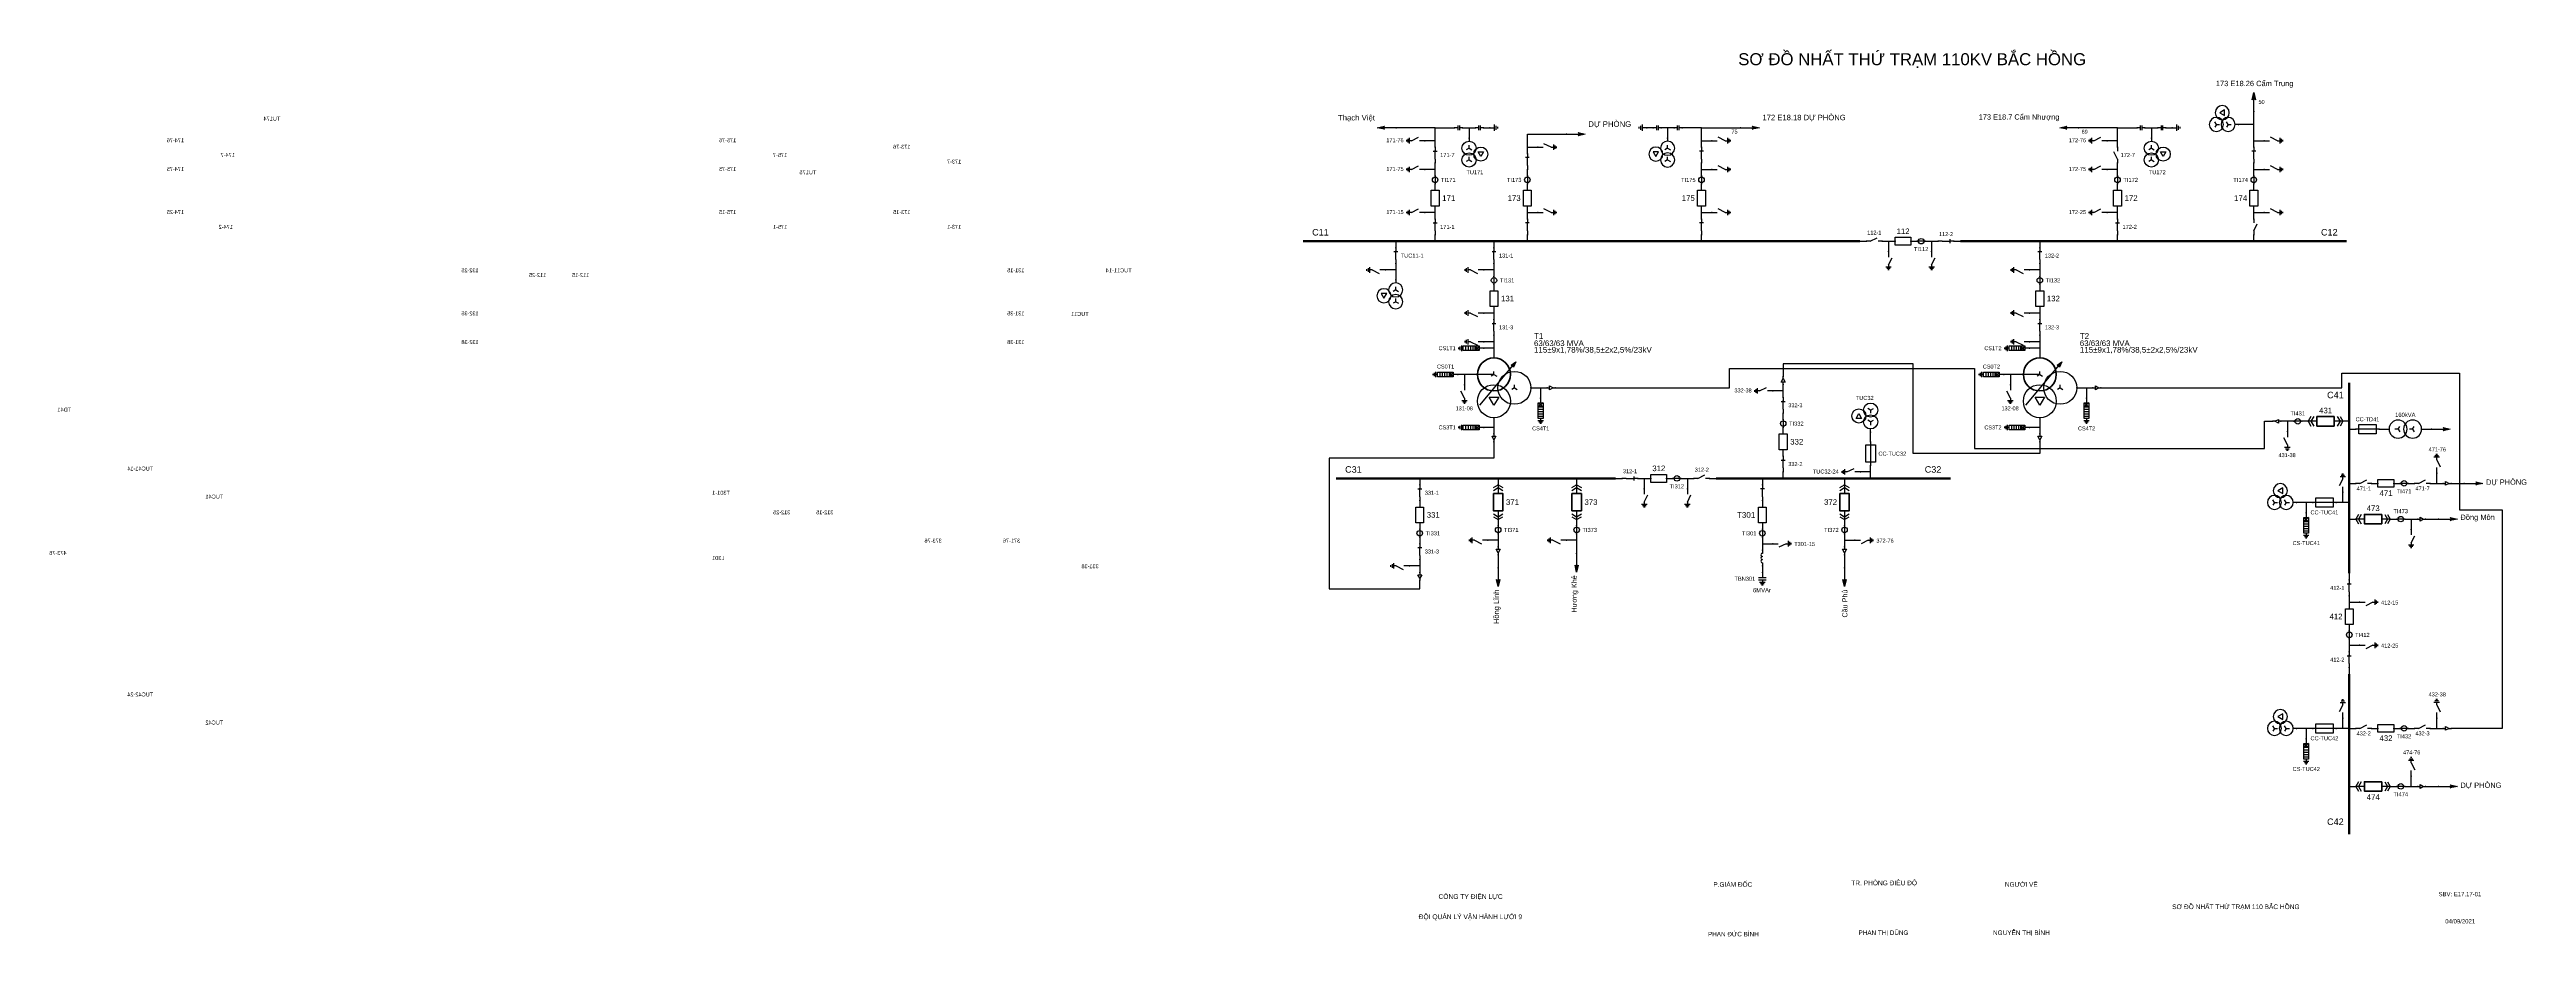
# Model space of a CAD drawing. Header units: millimetres. Extents: x -377 to 411, y 8 to 290.
import ezdxf

# ---------------------------------------------------------------- set-up
doc = ezdxf.new("R2010")
doc.units = ezdxf.units.MM
for name, color, linetype, lineweight in [('BUSBAR_110KV', 1, 'Continuous', 50), ('BUSBAR_22KV', 5, 'Continuous', 50), ('BUSBAR_35KV', 30, 'Continuous', 50), ('GROUND', 3, 'Continuous', 25), ('HV_110KV', 1, 'Continuous', 25), ('MV_22KV', 5, 'Continuous', 25), ('MV_35KV', 30, 'Continuous', 25), ('SLD_OTHER', 7, 'Continuous', 25)]:
    doc.layers.add(name, color=color, linetype=linetype, lineweight=lineweight)
doc.layers.add('SYM_PORTS', color=8, linetype='Continuous', plot=False)
doc.layers.add('TEXT', color=7, linetype='Continuous')
doc.styles.add('SLD_TEXT', font='arial.ttf')

# ---------------------------------------------------------------- blocks, each defined once
blk = doc.blocks.new('SYM_DISCONNECTOR_CLOSED')
at = {"lineweight": 25}
for points in [[(-0.625, 1.25), (0.625, 1.25)], [(0, 2.5), (0, 1.25)], [(0, -1.25), (0, 1.5)], [(0, -1.25), (0, -2.5)]]:
    blk.add_lwpolyline(points, dxfattribs=at)
at = {"layer": 'SYM_PORTS'}
for p in [(0, 2.5), (0, -2.5)]:
    blk.add_point(p, dxfattribs=at)
blk.add_attdef('DEVICE_CODE', (1.625, -0.5), '', height=2)
blk = doc.blocks.new('SYM_EARTHING_SWITCH_OPEN')
at = {"lineweight": 25}
for points in [[(0, -1.25), (-1.125, 1)], [(0, 3), (0, 1.25)], [(-0.875, -2), (0.875, -2)], [(-0.5625, -2.4375), (0.5625, -2.4375)], [(-0.25, -2.875), (0.25, -2.875)], [(0, -1.25), (0, -2)]]:
    blk.add_lwpolyline(points, dxfattribs=at)
at = {"layer": 'SYM_PORTS'}
blk.add_point((0, 3), dxfattribs=at)
blk.add_attdef('DEVICE_CODE', (1.875, 0), '', height=2)
blk = doc.blocks.new('SYM_CIRCUIT_BREAKER')
at = {"lineweight": 25}
blk.add_lwpolyline([(-1.25, 2.5), (1.25, 2.5), (1.25, -2.5), (-1.25, -2.5)], close=True, dxfattribs=at)
at = {"layer": 'SYM_PORTS'}
for p in [(0, 2.5), (0, -2.5)]:
    blk.add_point(p, dxfattribs=at)
blk.add_attdef('DEVICE_CODE', (2.25, -0.5), '', height=2)
at = {"flags": 1}
blk.add_attdef('RATING', (2.25, -3.5), '', height=2, dxfattribs=at)
blk = doc.blocks.new('SYM_CURRENT_TRANSFORMER')
at = {"lineweight": 25}
blk.add_lwpolyline([(0, 1.25), (0, -1.25)], dxfattribs=at)
blk.add_circle((0, 0), 0.875, dxfattribs=at)
at = {"layer": 'SYM_PORTS'}
for p in [(0, 1.25), (0, -1.25)]:
    blk.add_point(p, dxfattribs=at)
blk.add_attdef('DEVICE_CODE', (1.875, -1.75), '', height=2)
at = {"flags": 1}
blk.add_attdef('RATIO', (1.875, -4.75), '', height=2, dxfattribs=at)
blk = doc.blocks.new('SYM_COUPLING_CAPACITOR')
at = {"lineweight": 25}
for points in [[(-0.75, 0.25), (0.75, 0.25)], [(0, 1.25), (0, 0.25)], [(-0.75, -0.25), (0.75, -0.25)], [(0, -0.25), (0, -1.25)]]:
    blk.add_lwpolyline(points, dxfattribs=at)
at = {"layer": 'SYM_PORTS'}
for p in [(0, 1.25), (0, -1.25)]:
    blk.add_point(p, dxfattribs=at)
blk.add_attdef('DEVICE_CODE', (1.75, -1.75), '', height=2)
blk = doc.blocks.new('SYM_VOLTAGE_TRANSFORMER')
at = {"lineweight": 25}
for points in [[(0, 1.375), (-0.8625, 0.875)], [(0, 4.625), (0, 3.625)], [(0, 1.375), (0, 2.375)], [(0, 1.375), (0.8625, 0.875)], [(0, -2.375), (-0.8625, -2.875)], [(0, -2.375), (0, -1.375)], [(0, -2.375), (0.8625, -2.875)]]:
    blk.add_lwpolyline(points, dxfattribs=at)
blk.add_lwpolyline([(2.875, 0.25), (4.625, 0.25), (3.75, -1.25)], close=True, dxfattribs=at)
for centre in [(0, 1.375), (3.75, -0.5), (0, -2.375)]:
    blk.add_circle(centre, 2.25, dxfattribs=at)
at = {"layer": 'SYM_PORTS'}
blk.add_point((0, 4.625), dxfattribs=at)
blk.add_attdef('DEVICE_CODE', (7, 1.625), '', height=2)
at = {"flags": 1}
blk.add_attdef('RATIO', (7, -1.375), '', height=2, dxfattribs=at)
blk = doc.blocks.new('SYM_GROUND_SYMBOL')
at = {"lineweight": 25}
for points in [[(0, 1.25), (0, -0.25)], [(-1, -0.25), (1, -0.25)], [(-0.625, -0.75), (0.625, -0.75)], [(-0.25, -1.25), (0.25, -1.25)]]:
    blk.add_lwpolyline(points, dxfattribs=at)
at = {"layer": 'SYM_PORTS'}
blk.add_point((0, 1.25), dxfattribs=at)
blk = doc.blocks.new('SYM_LINE_FEEDER_ARROW')
blk.add_hatch(color=7).paths.add_polyline_path([(0, -3), (-0.5, -0.75), (0, -1.25), (0.5, -0.75)])
at = {"lineweight": 25}
blk.add_lwpolyline([(0, 3), (0, -1.25)], dxfattribs=at)
blk.add_lwpolyline([(0, -3), (-0.5, -0.75), (0, -1.25), (0.5, -0.75)], close=True, dxfattribs=at)
at = {"layer": 'SYM_PORTS'}
blk.add_point((0, 3), dxfattribs=at)
blk.add_attdef('LINE_NAME', (1.5, 0), '', height=2)
blk = doc.blocks.new('SYM_SURGE_ARRESTER')
at = {"lineweight": 25}
for points in [[(-0.75, 2.5), (0.75, 2.5), (0.75, 1.25), (-0.75, 1.25)], [(-0.75, 1.25), (0.75, 1.25), (0.75, -2.5), (-0.75, -2.5)]]:
    blk.add_lwpolyline(points, close=True, dxfattribs=at)
for points in [[(-0.75, 2.5), (0.75, 1.25)], [(0.75, 2.5), (-0.75, 1.25)], [(-0.75, 0.5), (0.75, 0.5)], [(0, 4), (0, 2.5)], [(-0.875, -3.125), (0.875, -3.125)], [(-0.75, -0.25), (0.75, -0.25)], [(-0.75, -1), (0.75, -1)], [(-0.75, -1.75), (0.75, -1.75)], [(-0.5625, -3.5625), (0.5625, -3.5625)], [(-0.25, -4), (0.25, -4)], [(0, -2.5), (0, -3.125)]]:
    blk.add_lwpolyline(points, dxfattribs=at)
at = {"layer": 'SYM_PORTS'}
blk.add_point((0, 4), dxfattribs=at)
blk.add_attdef('DEVICE_CODE', (1.875, 1), '', height=2)
blk = doc.blocks.new('SYM_TRANSFORMER_3W')
blk.add_hatch(color=7).paths.add_polyline_path([(3.75, 8.25), (3.0125, 6.575), (2.2375, 7.225)])
at = {"lineweight": 25}
for points in [[(3.75, 8.25), (3.0125, 6.575), (2.2375, 7.225)], [(-4.75, -3), (-1.75, -3), (-3.25, -5.5)]]:
    blk.add_lwpolyline(points, close=True, dxfattribs=at)
for points in [[(-3.25, 4.25), (-8.5, 4.25)], [(-7.75, -5.5), (3.0125, 7.35)], [(-3.25, 4.25), (-4.1125, 3.75)], [(-3.25, 4.25), (-3.25, 5.25)], [(-3.25, 4.25), (-2.3875, 3.75)], [(3.25, 0), (2.3875, -0.5)], [(3.25, 0), (3.25, 1)], [(3.25, 0), (4.1125, -0.5)]]:
    blk.add_lwpolyline(points, dxfattribs=at)
at = {"lineweight": 50}
blk.add_circle((-3.25, 4.25), 5.25, dxfattribs=at)
at = {"lineweight": 25}
for centre in [(-3.25, -4.25), (3.25, 0)]:
    blk.add_circle(centre, 5.25, dxfattribs=at)
at = {"layer": 'SYM_PORTS'}
for p in [(-3.25, 9.5), (-8.5, 4.25), (8.5, 0), (-3.25, -9.5)]:
    blk.add_point(p, dxfattribs=at)
blk.add_attdef('DEVICE_CODE', (9.5, 6.5), '', height=2)
at = {"flags": 1}
for tag, p in [('VOLTAGE_RATIO', (9.5, 0.5)), ('POWER', (9.5, 3.5))]:
    blk.add_attdef(tag, p, '', height=2, dxfattribs=at)
blk = doc.blocks.new('SYM_CABLE_TERMINATION')
at = {"lineweight": 25}
blk.add_lwpolyline([(-0.625, 0.5), (0.625, 0.5), (0, -0.625)], close=True, dxfattribs=at)
for points in [[(0, 1.25), (0, 0.5)], [(0, -0.625), (0, -1.25)]]:
    blk.add_lwpolyline(points, dxfattribs=at)
at = {"layer": 'SYM_PORTS'}
for p in [(0, 1.25), (0, -1.25)]:
    blk.add_point(p, dxfattribs=at)
blk = doc.blocks.new('SYM_DISCONNECTOR_OPEN')
at = {"lineweight": 25}
for points in [[(0, -1.25), (-1.125, 1)], [(0, 2.5), (0, 1.25)], [(0, -1.25), (0, -2.5)]]:
    blk.add_lwpolyline(points, dxfattribs=at)
at = {"layer": 'SYM_PORTS'}
for p in [(0, 2.5), (0, -2.5)]:
    blk.add_point(p, dxfattribs=at)
blk.add_attdef('DEVICE_CODE', (1, -0.5), '', height=2)
blk = doc.blocks.new('SYM_FUSE_DISCONNECTOR')
at = {"lineweight": 25}
blk.add_lwpolyline([(-1.5, 2.75), (1.5, 2.75), (1.5, -2.75), (-1.5, -2.75)], close=True, dxfattribs=at)
blk.add_lwpolyline([(0, 3.75), (0, -3.75)], dxfattribs=at)
at = {"layer": 'SYM_PORTS'}
for p in [(0, 3.75), (0, -3.75)]:
    blk.add_point(p, dxfattribs=at)
blk.add_attdef('DEVICE_CODE', (2.5, 0.75), '', height=2)
at = {"flags": 1}
blk.add_attdef('RATING', (2.5, -2.25), '', height=2, dxfattribs=at)
blk = doc.blocks.new('SYM_TRANSFORMER_2W')
at = {"lineweight": 25}
for points in [[(0, 2.3125), (-0.8625, 1.8125)], [(0, 2.3125), (0, 3.3125)], [(0, 2.3125), (0.8625, 1.8125)], [(0, -2.3125), (-0.8625, -2.8125)], [(0, -2.3125), (0, -1.3125)], [(0, -2.3125), (0.8625, -2.8125)]]:
    blk.add_lwpolyline(points, dxfattribs=at)
for centre in [(0, 2.3125), (0, -2.3125)]:
    blk.add_circle(centre, 2.875, dxfattribs=at)
at = {"layer": 'SYM_PORTS'}
for p in [(0, 5.1875), (0, -5.1875)]:
    blk.add_point(p, dxfattribs=at)
blk.add_attdef('DEVICE_CODE', (3.875, 2.1875), '', height=2)
at = {"flags": 1}
for tag, p in [('POWER', (3.875, -0.8125)), ('VOLTAGE_RATIO', (3.875, -3.8125))]:
    blk.add_attdef(tag, p, '', height=2, dxfattribs=at)
blk = doc.blocks.new('SYM_DRAWOUT_BREAKER')
at = {"lineweight": 25}
for points in [[(-1.5, 4.625), (0, 5.5), (1.5, 4.625)], [(-1.5, 3.75), (0, 4.625), (1.5, 3.75)], [(0, 5.5), (0, 2.75)], [(-1.5, -3.75), (0, -4.625), (1.5, -3.75)], [(-1.5, -4.625), (0, -5.5), (1.5, -4.625)], [(0, -2.75), (0, -5.5)]]:
    blk.add_lwpolyline(points, dxfattribs=at)
at = {"lineweight": 35}
blk.add_lwpolyline([(-1.5, 2.75), (1.5, 2.75), (1.5, -2.75), (-1.5, -2.75)], close=True, dxfattribs=at)
at = {"layer": 'SYM_PORTS'}
for p in [(0, 5.5), (0, -5.5)]:
    blk.add_point(p, dxfattribs=at)
blk.add_attdef('DEVICE_CODE', (2.5, 2.5), '', height=2)
at = {"flags": 1}
blk.add_attdef('RATING', (2.5, -0.5), '', height=2, dxfattribs=at)
blk = doc.blocks.new('SYM_SHUNT_REACTOR')
at = {"lineweight": 25}
for points in [[(0, 2.5), (0, 1.5)], [(0, 1.5), (0.25, 1.4325), (0.4325, 1.25), (0.5, 1), (0.4325, 0.75), (0.25, 0.5675), (0, 0.5), (0.25, 0.4325), (0.4325, 0.25), (0.5, 0), (0.4325, -0.25), (0.25, -0.4325), (0, -0.5), (0.25, -0.5675), (0.4325, -0.75), (0.5, -1), (0.4325, -1.25), (0.25, -1.4325), (0, -1.5)], [(0, -1.5), (0, -2.5)]]:
    blk.add_lwpolyline(points, dxfattribs=at)
at = {"layer": 'SYM_PORTS'}
for p in [(0, 2.5), (0, -2.5)]:
    blk.add_point(p, dxfattribs=at)
blk.add_attdef('DEVICE_CODE', (1.5, -0.5), '', height=2)
at = {"flags": 1}
blk.add_attdef('RATING', (1.5, -3.5), '', height=2, dxfattribs=at)
blk = doc.blocks.new('SYM_SHUNT_CAPACITOR')
at = {"lineweight": 25}
for points in [[(-1.25, 0.375), (1.25, 0.375)], [(0, 2), (0, 0.375)], [(-1.25, -0.375), (1.25, -0.375)], [(-0.875, -1.125), (0.875, -1.125)], [(-0.5625, -1.5625), (0.5625, -1.5625)], [(-0.25, -2), (0.25, -2)], [(0, -0.375), (0, -1.125)]]:
    blk.add_lwpolyline(points, dxfattribs=at)
at = {"layer": 'SYM_PORTS'}
blk.add_point((0, 2), dxfattribs=at)
blk.add_attdef('DEVICE_CODE', (2.25, -1), '', height=2)
at = {"flags": 1}
blk.add_attdef('RATING', (2.25, -4), '', height=2, dxfattribs=at)

msp = doc.modelspace()

# ---------------------------------------------------------------- linework, layer by layer
at = {"layer": 'BUSBAR_110KV', "const_width": 0.776}
for points in [[(21.69, 228.96), (199.01, 228.96)], [(231, 228.96), (354.07, 228.96)]]:
    msp.add_lwpolyline(points, dxfattribs=at)
at = {"layer": 'BUSBAR_22KV', "const_width": 0.776}
for points in [[(354.85, 183.97), (354.85, 123.2)], [(354.85, 91.21), (354.85, 40.15)]]:
    msp.add_lwpolyline(points, dxfattribs=at)
at = {"layer": 'BUSBAR_35KV', "const_width": 0.776}
for points in [[(32.19, 153.46), (121.24, 153.46)], [(153.23, 153.46), (227.9, 153.46)]]:
    msp.add_lwpolyline(points, dxfattribs=at)
at = {"layer": 'GROUND'}
for points in [[(79.14, 265.09), (81.21, 265.09)], [(133.25, 265.09), (131.18, 265.09)], [(296.41, 265.09), (298.48, 265.09)]]:
    msp.add_lwpolyline(points, dxfattribs=at)
at = {"layer": 'HV_110KV'}
for points in [[(324.45, 266.12), (324.45, 270.26)], [(63.78, 265.09), (51.36, 265.09)], [(63.78, 260.95), (60.51, 260.95)], [(63.78, 260.95), (63.78, 265.09)], [(63.78, 265.09), (70, 265.09)], [(63.78, 258.88), (63.78, 260.95)], [(72.5, 265.09), (74.57, 265.09)], [(74.57, 265.09), (74.57, 261.81)], [(74.57, 265.09), (76.64, 265.09)], [(93.15, 258.88), (93.15, 263.02), (105.57, 263.02)], [(137.82, 265.09), (135.75, 265.09)], [(139.89, 265.09), (137.82, 265.09)], [(137.82, 265.09), (137.82, 261.81)], [(148.6, 265.09), (142.39, 265.09)], [(148.6, 260.95), (148.6, 265.09)], [(148.6, 265.09), (161.03, 265.09)], [(148.6, 258.88), (148.6, 260.95)], [(148.6, 260.95), (151.88, 260.95)], [(281.06, 265.09), (268.64, 265.09)], [(281.06, 260.95), (277.78, 260.95)], [(281.06, 260.95), (281.06, 265.09)], [(281.06, 265.09), (287.27, 265.09)], [(281.06, 258.88), (281.06, 260.95)], [(289.77, 265.09), (291.84, 265.09)], [(291.84, 265.09), (291.84, 261.81)], [(291.84, 265.09), (293.91, 265.09)], [(324.45, 266.12), (319.54, 266.12)], [(324.45, 260.95), (324.45, 266.12)], [(324.45, 258.88), (324.45, 260.95)], [(324.45, 260.95), (327.73, 260.95)], [(63.78, 251.81), (63.78, 253.88)], [(93.15, 256.81), (93.15, 258.88)], [(93.15, 258.88), (96.43, 258.88)], [(148.6, 251.81), (148.6, 253.88)], [(281.06, 251.81), (281.06, 253.88)], [(324.45, 251.81), (324.45, 253.88)], [(63.78, 251.81), (60.51, 251.81)], [(63.78, 249.74), (63.78, 251.81)], [(63.78, 245.17), (63.78, 247.24)], [(93.15, 249.74), (93.15, 251.81)], [(93.15, 245.17), (93.15, 247.24)], [(148.6, 249.74), (148.6, 251.81)], [(148.6, 251.81), (151.88, 251.81)], [(148.6, 245.17), (148.6, 247.24)], [(281.06, 251.81), (277.78, 251.81)], [(281.06, 249.74), (281.06, 251.81)], [(281.06, 245.17), (281.06, 247.24)], [(324.45, 249.74), (324.45, 251.81)], [(324.45, 251.81), (327.73, 251.81)], [(324.45, 245.17), (324.45, 247.24)], [(63.78, 238.1), (60.51, 238.1)], [(63.78, 238.1), (63.78, 240.17)], [(63.78, 236.03), (63.78, 238.1)], [(93.15, 238.1), (93.15, 240.17)], [(93.15, 236.03), (93.15, 238.1)], [(93.15, 238.1), (96.43, 238.1)], [(148.6, 238.1), (148.6, 240.17)], [(148.6, 236.03), (148.6, 238.1)], [(148.6, 238.1), (151.88, 238.1)], [(281.06, 238.1), (277.78, 238.1)], [(281.06, 238.1), (281.06, 240.17)], [(281.06, 236.03), (281.06, 238.1)], [(324.45, 238.1), (324.45, 240.17)], [(324.45, 236.03), (324.45, 238.1)], [(324.45, 238.1), (327.73, 238.1)], [(51.23, 228.96), (51.23, 226.89)], [(63.78, 228.96), (63.78, 231.03)], [(82.52, 228.96), (82.52, 226.89)], [(93.15, 228.96), (93.15, 231.03)], [(148.6, 228.96), (148.6, 231.03)], [(199.01, 228.96), (201.08, 228.96)], [(206.08, 228.96), (208.15, 228.96)], [(208.15, 228.96), (208.15, 225.68)], [(208.15, 228.96), (210.22, 228.96)], [(215.22, 228.96), (217.29, 228.96)], [(219.79, 228.96), (221.86, 228.96)], [(221.86, 228.96), (221.86, 225.68)], [(221.86, 228.96), (223.93, 228.96)], [(228.93, 228.96), (231, 228.96)], [(256.32, 228.96), (256.32, 226.89)], [(281.06, 228.96), (281.06, 231.03)], [(324.45, 228.96), (324.45, 231.03)], [(51.23, 221.89), (51.23, 219.82)], [(82.52, 221.89), (82.52, 219.82)], [(256.32, 221.89), (256.32, 219.82)], [(51.23, 219.82), (47.95, 219.82)], [(51.23, 219.82), (51.23, 216.71)], [(82.52, 219.82), (79.25, 219.82)], [(82.52, 219.82), (82.52, 217.75)], [(82.52, 215.25), (82.52, 213.18)], [(256.32, 219.82), (253.04, 219.82)], [(256.32, 219.82), (256.32, 217.75)], [(256.32, 215.25), (256.32, 213.18)], [(82.52, 206.11), (79.25, 206.11)], [(82.52, 208.18), (82.52, 206.11)], [(82.52, 206.11), (82.52, 204.04)], [(256.32, 206.11), (253.04, 206.11)], [(256.32, 208.18), (256.32, 206.11)], [(256.32, 206.11), (256.32, 204.04)], [(82.52, 199.04), (82.52, 196.96)], [(256.32, 199.04), (256.32, 196.96)], [(82.52, 196.96), (79.25, 196.96)], [(82.52, 194.89), (79.25, 194.89)], [(82.52, 196.96), (82.52, 194.89)], [(82.52, 194.89), (82.52, 191.79)], [(256.32, 196.96), (253.04, 196.96)], [(256.32, 194.89), (253.04, 194.89)], [(256.32, 196.96), (256.32, 194.89)], [(256.32, 194.89), (256.32, 191.79)], [(73.13, 186.54), (71.06, 186.54)], [(77.27, 186.54), (73.13, 186.54)], [(73.13, 186.54), (73.13, 183.26)], [(246.93, 186.54), (244.86, 186.54)], [(251.07, 186.54), (246.93, 186.54)], [(246.93, 186.54), (246.93, 183.26)]]:
    msp.add_lwpolyline(points, dxfattribs=at)
at = {"layer": 'MV_22KV'}
for points in [[(94.27, 182.29), (97.38, 182.29)], [(97.38, 182.29), (97.38, 179.01)], [(97.38, 182.29), (99.45, 182.29)], [(101.95, 182.29), (104.65, 182.29), (157.5, 182.29), (157.5, 188.44), (235.5, 188.44), (235.5, 162.94), (327.86, 162.94), (327.86, 171.63), (330.56, 171.63)], [(268.07, 182.29), (271.18, 182.29)], [(271.18, 182.29), (271.18, 179.01)], [(271.18, 182.29), (273.25, 182.29)], [(275.75, 182.29), (278.45, 182.29), (352.5, 182.29), (352.5, 186.94), (390, 186.94), (390, 143.44), (403.5, 143.44), (403.5, 73.9), (389.97, 73.9), (387.27, 73.9)], [(335.13, 171.63), (333.06, 171.63)], [(337.2, 171.63), (335.13, 171.63)], [(335.13, 171.63), (335.13, 168.36)], [(341.78, 171.63), (339.7, 171.63)], [(354.85, 171.63), (352.78, 171.63)], [(354.85, 169.14), (356.92, 169.14)], [(364.42, 169.14), (367.52, 169.14)], [(354.85, 151.89), (356.92, 151.89)], [(361.92, 151.89), (363.99, 151.89)], [(368.99, 151.89), (371.06, 151.89)], [(373.56, 151.89), (375.63, 151.89)], [(380.63, 151.89), (382.7, 151.89)], [(382.7, 151.89), (382.7, 155.17)], [(382.7, 151.89), (384.77, 151.89)], [(387.27, 151.89), (391.41, 151.89)], [(341.13, 145.8), (338.03, 145.8)], [(343.2, 145.8), (341.13, 145.8)], [(341.13, 145.8), (341.13, 142.52)], [(352.78, 145.8), (350.7, 145.8)], [(352.78, 145.8), (352.78, 149.08)], [(354.85, 145.8), (352.78, 145.8)], [(354.85, 140.51), (356.92, 140.51)], [(367.92, 140.51), (369.99, 140.51)], [(372.49, 140.51), (374.56, 140.51)], [(374.56, 140.51), (374.56, 137.23)], [(374.56, 140.51), (376.63, 140.51)], [(379.13, 140.51), (383.27, 140.51)], [(354.85, 123.2), (354.85, 121.13)], [(354.85, 116.13), (354.85, 114.06)], [(354.85, 114.06), (358.12, 114.06)], [(354.85, 114.06), (354.85, 111.99)], [(354.85, 106.99), (354.85, 104.92)], [(354.85, 102.42), (354.85, 100.35)], [(354.85, 100.35), (358.12, 100.35)], [(354.85, 100.35), (354.85, 98.28)], [(354.85, 93.28), (354.85, 91.21)], [(341.13, 73.89), (338.03, 73.89)], [(343.2, 73.89), (341.13, 73.89)], [(341.13, 73.89), (341.13, 70.61)], [(352.78, 73.89), (350.7, 73.89)], [(352.78, 73.89), (352.78, 77.17)], [(354.85, 73.89), (352.78, 73.89)], [(354.85, 73.9), (356.92, 73.9)], [(361.92, 73.9), (363.99, 73.9)], [(368.99, 73.9), (371.06, 73.9)], [(373.56, 73.9), (375.63, 73.9)], [(380.63, 73.9), (382.7, 73.9)], [(382.7, 73.9), (382.7, 77.18)], [(382.7, 73.9), (384.77, 73.9)], [(354.85, 55.42), (356.92, 55.42)], [(367.92, 55.42), (369.99, 55.42)], [(372.49, 55.42), (374.56, 55.42)], [(374.56, 55.42), (374.56, 58.7)], [(374.56, 55.42), (376.63, 55.42)], [(379.13, 55.42), (383.27, 55.42)]]:
    msp.add_lwpolyline(points, dxfattribs=at)
at = {"layer": 'MV_35KV'}
for points in [[(256.32, 165.11), (256.32, 162.41), (256.32, 161.44), (216, 161.44), (216, 189.94), (174.62, 189.94), (174.62, 188.58), (174.62, 185.88)], [(174.62, 181.31), (174.62, 183.38)], [(174.62, 181.31), (171.34, 181.31)], [(174.62, 179.24), (174.62, 181.31)], [(174.62, 172.17), (174.62, 174.24)], [(82.52, 169.68), (79.25, 169.68)], [(82.52, 172.79), (82.52, 169.68)], [(82.52, 169.68), (82.52, 167.61)], [(174.62, 167.6), (174.62, 169.67)], [(202.45, 165.1), (202.45, 168.2)], [(256.32, 169.68), (253.04, 169.68)], [(256.32, 172.79), (256.32, 169.68)], [(256.32, 169.68), (256.32, 167.61)], [(82.52, 165.11), (82.52, 162.41), (82.52, 159.94), (30, 159.94), (30, 118.34), (58.88, 118.34), (58.88, 121.04)], [(174.62, 160.53), (174.62, 162.6)], [(58.88, 153.46), (58.88, 151.39)], [(83.85, 153.46), (83.85, 151.39)], [(108.84, 153.46), (108.84, 151.39)], [(121.24, 153.46), (123.31, 153.46)], [(128.31, 153.46), (130.38, 153.46)], [(130.38, 153.46), (130.38, 150.18)], [(130.38, 153.46), (132.45, 153.46)], [(137.45, 153.46), (139.52, 153.46)], [(142.02, 153.46), (144.09, 153.46)], [(144.09, 153.46), (144.09, 150.18)], [(144.09, 153.46), (146.16, 153.46)], [(151.16, 153.46), (153.23, 153.46)], [(167.98, 153.46), (167.98, 151.39)], [(174.62, 153.46), (174.62, 155.53)], [(194.14, 153.46), (194.14, 151.39)], [(202.45, 155.53), (199.17, 155.53)], [(202.45, 155.53), (202.45, 157.6)], [(202.45, 153.46), (202.45, 155.53)], [(58.88, 146.39), (58.88, 144.32)], [(167.98, 146.39), (167.98, 144.32)], [(58.88, 139.32), (58.88, 137.25)], [(58.88, 134.75), (58.88, 132.68)], [(83.85, 140.39), (83.85, 138.32)], [(83.85, 135.82), (83.85, 133.75)], [(108.84, 140.39), (108.84, 138.32)], [(108.84, 135.82), (108.84, 133.75)], [(167.98, 139.32), (167.98, 137.25)], [(167.98, 134.75), (167.98, 132.68)], [(194.14, 140.39), (194.14, 138.32)], [(194.14, 135.82), (194.14, 133.75)], [(58.88, 127.68), (58.88, 125.61)], [(83.85, 133.75), (80.57, 133.75)], [(83.85, 133.75), (83.85, 131.68)], [(83.85, 129.18), (83.85, 125.04)], [(108.84, 133.75), (105.56, 133.75)], [(108.84, 133.75), (108.84, 129.61)], [(167.98, 132.68), (171.26, 132.68)], [(167.98, 132.68), (167.98, 130.61)], [(194.14, 133.75), (197.42, 133.75)], [(194.14, 133.75), (194.14, 131.68)], [(194.14, 129.18), (194.14, 125.04)], [(58.88, 125.61), (55.6, 125.61)], [(58.88, 125.61), (58.88, 123.54)], [(167.98, 125.61), (167.98, 123.54)]]:
    msp.add_lwpolyline(points, dxfattribs=at)
at = {"layer": 'SLD_OTHER'}
msp.add_lwpolyline([(377.9, 169.14), (381, 169.14)], dxfattribs=at)

# ---------------------------------------------------------------- block references
at = {"layer": 'GROUND'}
for name, p, rotation in [('SYM_COUPLING_CAPACITOR', (77.89, 265.09), 270), ('SYM_GROUND_SYMBOL', (82.46, 265.09), 90), ('SYM_GROUND_SYMBOL', (129.93, 265.09), 270), ('SYM_COUPLING_CAPACITOR', (295.16, 265.09), 270), ('SYM_GROUND_SYMBOL', (299.73, 265.09), 90)]:
    msp.add_blockref(name, p, dxfattribs=dict(at, rotation=rotation))
at = {"layer": 'HV_110KV'}
for name, p, rotation in [('SYM_LINE_FEEDER_ARROW', (324.45, 273.26), 180), ('SYM_LINE_FEEDER_ARROW', (48.36, 265.09), 270), ('SYM_COUPLING_CAPACITOR', (71.25, 265.09), 270), ('SYM_LINE_FEEDER_ARROW', (108.57, 263.02), 90), ('SYM_COUPLING_CAPACITOR', (134.5, 265.09), 270), ('SYM_COUPLING_CAPACITOR', (141.14, 265.09), 270), ('SYM_LINE_FEEDER_ARROW', (164.03, 265.09), 90), ('SYM_LINE_FEEDER_ARROW', (265.64, 265.09), 270), ('SYM_COUPLING_CAPACITOR', (288.52, 265.09), 270)]:
    msp.add_blockref(name, p, dxfattribs=dict(at, rotation=rotation))
ref = msp.add_blockref('SYM_VOLTAGE_TRANSFORMER', (314.91, 266.12), dxfattribs=dict(at, xscale=-1, rotation=270))
ref.add_attrib('DEVICE_CODE', 'TU174', (303.91, 267.36), dxfattribs={"layer": 'TEXT', "extrusion": (0, 0, -1), "height": 1.287, "style": 'SLD_TEXT'})
ref = msp.add_blockref('SYM_EARTHING_SWITCH_OPEN', (330.73, 260.95), dxfattribs=dict(at, xscale=-1, rotation=90))
ref.add_attrib('DEVICE_CODE', '174-76', (334.59, 260.46), dxfattribs={"layer": 'TEXT', "extrusion": (0, 0, -1), "height": 1.263, "style": 'SLD_TEXT'})
ref = msp.add_blockref('SYM_EARTHING_SWITCH_OPEN', (154.88, 260.95), dxfattribs=dict(at, xscale=-1, rotation=90))
ref.add_attrib('DEVICE_CODE', '175-76', (158.74, 260.46), dxfattribs={"layer": 'TEXT', "extrusion": (0, 0, -1), "height": 1.263, "style": 'SLD_TEXT'})
ref = msp.add_blockref('SYM_VOLTAGE_TRANSFORMER', (137.82, 257.19), dxfattribs=dict(at, xscale=-1))
ref.add_attrib('DEVICE_CODE', 'TU175', (133.25, 250.28), dxfattribs={"layer": 'TEXT', "extrusion": (0, 0, -1), "height": 1.287, "style": 'SLD_TEXT'})
ref = msp.add_blockref('SYM_EARTHING_SWITCH_OPEN', (57.51, 260.95), dxfattribs=dict(at, rotation=270))
ref.add_attrib('DEVICE_CODE', '171-76', (48.25, 260.46), dxfattribs={"layer": 'TEXT', "height": 1.263, "style": 'SLD_TEXT'})
ref = msp.add_blockref('SYM_VOLTAGE_TRANSFORMER', (74.57, 257.19), dxfattribs=at)
ref.add_attrib('DEVICE_CODE', 'TU171', (73.75, 250.28), dxfattribs={"layer": 'TEXT', "height": 1.287, "style": 'SLD_TEXT'})
ref = msp.add_blockref('SYM_EARTHING_SWITCH_OPEN', (274.78, 260.95), dxfattribs=dict(at, rotation=270))
ref.add_attrib('DEVICE_CODE', '172-76', (265.53, 260.46), dxfattribs={"layer": 'TEXT', "height": 1.263, "style": 'SLD_TEXT'})
ref = msp.add_blockref('SYM_VOLTAGE_TRANSFORMER', (291.84, 257.19), dxfattribs=at)
ref.add_attrib('DEVICE_CODE', 'TU172', (291.02, 250.28), dxfattribs={"layer": 'TEXT', "height": 1.287, "style": 'SLD_TEXT'})
ref = msp.add_blockref('SYM_EARTHING_SWITCH_OPEN', (330.73, 251.81), dxfattribs=dict(at, xscale=-1, rotation=90))
ref.add_attrib('DEVICE_CODE', '174-75', (334.59, 251.32), dxfattribs={"layer": 'TEXT', "extrusion": (0, 0, -1), "height": 1.263, "style": 'SLD_TEXT'})
ref = msp.add_blockref('SYM_DISCONNECTOR_CLOSED', (324.45, 256.38), dxfattribs=dict(at, xscale=-1))
ref.add_attrib('DEVICE_CODE', '174-7', (318.4, 255.75), dxfattribs={"layer": 'TEXT', "extrusion": (0, 0, -1), "height": 1.275, "style": 'SLD_TEXT'})
ref = msp.add_blockref('SYM_EARTHING_SWITCH_OPEN', (154.88, 251.81), dxfattribs=dict(at, xscale=-1, rotation=90))
ref.add_attrib('DEVICE_CODE', '175-75', (158.74, 251.32), dxfattribs={"layer": 'TEXT', "extrusion": (0, 0, -1), "height": 1.263, "style": 'SLD_TEXT'})
ref = msp.add_blockref('SYM_DISCONNECTOR_CLOSED', (148.6, 256.38), dxfattribs=dict(at, xscale=-1))
ref.add_attrib('DEVICE_CODE', '175-7', (142.55, 255.76), dxfattribs={"layer": 'TEXT', "extrusion": (0, 0, -1), "height": 1.265, "style": 'SLD_TEXT'})
ref = msp.add_blockref('SYM_EARTHING_SWITCH_OPEN', (99.43, 258.88), dxfattribs=dict(at, xscale=-1, rotation=90))
ref.add_attrib('DEVICE_CODE', '173-76', (103.29, 258.39), dxfattribs={"layer": 'TEXT', "extrusion": (0, 0, -1), "height": 1.263, "style": 'SLD_TEXT'})
ref = msp.add_blockref('SYM_DISCONNECTOR_CLOSED', (93.15, 254.31), dxfattribs=dict(at, xscale=-1))
ref.add_attrib('DEVICE_CODE', '173-7', (87.1, 253.69), dxfattribs={"layer": 'TEXT', "extrusion": (0, 0, -1), "height": 1.265, "style": 'SLD_TEXT'})
ref = msp.add_blockref('SYM_EARTHING_SWITCH_OPEN', (57.51, 251.81), dxfattribs=dict(at, rotation=270))
ref.add_attrib('DEVICE_CODE', '171-75', (48.25, 251.32), dxfattribs={"layer": 'TEXT', "height": 1.263, "style": 'SLD_TEXT'})
ref = msp.add_blockref('SYM_DISCONNECTOR_CLOSED', (63.78, 256.38), dxfattribs=at)
ref.add_attrib('DEVICE_CODE', '171-7', (65.4, 255.75), dxfattribs={"layer": 'TEXT', "height": 1.275, "style": 'SLD_TEXT'})
ref = msp.add_blockref('SYM_EARTHING_SWITCH_OPEN', (274.78, 251.81), dxfattribs=dict(at, rotation=270))
ref.add_attrib('DEVICE_CODE', '172-75', (265.53, 251.32), dxfattribs={"layer": 'TEXT', "height": 1.263, "style": 'SLD_TEXT'})
ref = msp.add_blockref('SYM_DISCONNECTOR_OPEN', (281.06, 256.38), dxfattribs=at)
ref.add_attrib('DEVICE_CODE', '172-7', (282.04, 255.75), dxfattribs={"layer": 'TEXT', "height": 1.275, "style": 'SLD_TEXT'})
ref = msp.add_blockref('SYM_CIRCUIT_BREAKER', (63.78, 242.67), dxfattribs=at)
ref.add_attrib('DEVICE_CODE', '171', (66.02, 241.79), dxfattribs={"layer": 'TEXT', "height": 1.796, "style": 'SLD_TEXT'})
ref = msp.add_blockref('SYM_CURRENT_TRANSFORMER', (63.78, 248.49), dxfattribs=at)
ref.add_attrib('DEVICE_CODE', 'TI171', (65.65, 247.83), dxfattribs={"layer": 'TEXT', "height": 1.305, "style": 'SLD_TEXT'})
ref = msp.add_blockref('SYM_CURRENT_TRANSFORMER', (93.15, 248.49), dxfattribs=at)
ref.add_attrib('DEVICE_CODE', 'TI173', (86.64, 247.84), dxfattribs={"layer": 'TEXT', "height": 1.294, "style": 'SLD_TEXT'})
ref = msp.add_blockref('SYM_CIRCUIT_BREAKER', (93.15, 242.67), dxfattribs=at)
ref.add_attrib('DEVICE_CODE', '173', (86.87, 241.81), dxfattribs={"layer": 'TEXT', "height": 1.78, "style": 'SLD_TEXT'})
ref = msp.add_blockref('SYM_CURRENT_TRANSFORMER', (148.6, 248.49), dxfattribs=at)
ref.add_attrib('DEVICE_CODE', 'TI175', (142.09, 247.84), dxfattribs={"layer": 'TEXT', "height": 1.294, "style": 'SLD_TEXT'})
ref = msp.add_blockref('SYM_CIRCUIT_BREAKER', (148.6, 242.67), dxfattribs=at)
ref.add_attrib('DEVICE_CODE', '175', (142.32, 241.81), dxfattribs={"layer": 'TEXT', "height": 1.78, "style": 'SLD_TEXT'})
ref = msp.add_blockref('SYM_CIRCUIT_BREAKER', (281.06, 242.67), dxfattribs=at)
ref.add_attrib('DEVICE_CODE', '172', (283.29, 241.79), dxfattribs={"layer": 'TEXT', "height": 1.796, "style": 'SLD_TEXT'})
ref = msp.add_blockref('SYM_CURRENT_TRANSFORMER', (281.06, 248.49), dxfattribs=at)
ref.add_attrib('DEVICE_CODE', 'TI172', (282.92, 247.83), dxfattribs={"layer": 'TEXT', "height": 1.305, "style": 'SLD_TEXT'})
ref = msp.add_blockref('SYM_CURRENT_TRANSFORMER', (324.45, 248.49), dxfattribs=at)
ref.add_attrib('DEVICE_CODE', 'TI174', (317.94, 247.83), dxfattribs={"layer": 'TEXT', "height": 1.305, "style": 'SLD_TEXT'})
ref = msp.add_blockref('SYM_CIRCUIT_BREAKER', (324.45, 242.67), dxfattribs=at)
ref.add_attrib('DEVICE_CODE', '174', (318.17, 241.79), dxfattribs={"layer": 'TEXT', "height": 1.796, "style": 'SLD_TEXT'})
ref = msp.add_blockref('SYM_EARTHING_SWITCH_OPEN', (330.73, 238.1), dxfattribs=dict(at, xscale=-1, rotation=90))
ref.add_attrib('DEVICE_CODE', '174-25', (334.59, 237.61), dxfattribs={"layer": 'TEXT', "extrusion": (0, 0, -1), "height": 1.263, "style": 'SLD_TEXT'})
ref = msp.add_blockref('SYM_EARTHING_SWITCH_OPEN', (154.88, 238.1), dxfattribs=dict(at, xscale=-1, rotation=90))
ref.add_attrib('DEVICE_CODE', '175-15', (158.74, 237.61), dxfattribs={"layer": 'TEXT', "extrusion": (0, 0, -1), "height": 1.263, "style": 'SLD_TEXT'})
ref = msp.add_blockref('SYM_EARTHING_SWITCH_OPEN', (99.43, 238.1), dxfattribs=dict(at, xscale=-1, rotation=90))
ref.add_attrib('DEVICE_CODE', '173-15', (103.29, 237.61), dxfattribs={"layer": 'TEXT', "extrusion": (0, 0, -1), "height": 1.263, "style": 'SLD_TEXT'})
ref = msp.add_blockref('SYM_EARTHING_SWITCH_OPEN', (57.51, 238.1), dxfattribs=dict(at, rotation=270))
ref.add_attrib('DEVICE_CODE', '171-15', (48.25, 237.61), dxfattribs={"layer": 'TEXT', "height": 1.263, "style": 'SLD_TEXT'})
ref = msp.add_blockref('SYM_EARTHING_SWITCH_OPEN', (274.78, 238.1), dxfattribs=dict(at, rotation=270))
ref.add_attrib('DEVICE_CODE', '172-25', (265.53, 237.61), dxfattribs={"layer": 'TEXT', "height": 1.263, "style": 'SLD_TEXT'})
ref = msp.add_blockref('SYM_DISCONNECTOR_OPEN', (324.45, 233.53), dxfattribs=dict(at, xscale=-1))
ref.add_attrib('DEVICE_CODE', '174-2', (319.03, 232.9), dxfattribs={"layer": 'TEXT', "extrusion": (0, 0, -1), "height": 1.275, "style": 'SLD_TEXT'})
ref = msp.add_blockref('SYM_DISCONNECTOR_CLOSED', (148.6, 233.53), dxfattribs=dict(at, xscale=-1))
ref.add_attrib('DEVICE_CODE', '175-1', (142.55, 232.91), dxfattribs={"layer": 'TEXT', "extrusion": (0, 0, -1), "height": 1.265, "style": 'SLD_TEXT'})
ref = msp.add_blockref('SYM_DISCONNECTOR_CLOSED', (93.15, 233.53), dxfattribs=dict(at, xscale=-1))
ref.add_attrib('DEVICE_CODE', '173-1', (87.1, 232.91), dxfattribs={"layer": 'TEXT', "extrusion": (0, 0, -1), "height": 1.265, "style": 'SLD_TEXT'})
ref = msp.add_blockref('SYM_DISCONNECTOR_CLOSED', (63.78, 233.53), dxfattribs=at)
ref.add_attrib('DEVICE_CODE', '171-1', (65.4, 232.9), dxfattribs={"layer": 'TEXT', "height": 1.275, "style": 'SLD_TEXT'})
ref = msp.add_blockref('SYM_DISCONNECTOR_OPEN', (203.58, 228.96), dxfattribs=dict(at, rotation=270))
ref.add_attrib('DEVICE_CODE', '112-1', (201.36, 231.09), dxfattribs={"layer": 'TEXT', "height": 1.262, "style": 'SLD_TEXT'})
ref = msp.add_blockref('SYM_CIRCUIT_BREAKER', (212.72, 228.96), dxfattribs=dict(at, rotation=270))
ref.add_attrib('DEVICE_CODE', '112', (210.7, 231.23), dxfattribs={"layer": 'TEXT', "height": 1.777, "style": 'SLD_TEXT'})
ref = msp.add_blockref('SYM_CURRENT_TRANSFORMER', (218.54, 228.96), dxfattribs=dict(at, rotation=270))
ref.add_attrib('DEVICE_CODE', 'TI112', (216.21, 225.8), dxfattribs={"layer": 'TEXT', "height": 1.292, "style": 'SLD_TEXT'})
ref = msp.add_blockref('SYM_DISCONNECTOR_CLOSED', (226.43, 228.96), dxfattribs=dict(at, rotation=270))
ref.add_attrib('DEVICE_CODE', '112-2', (224.21, 230.59), dxfattribs={"layer": 'TEXT', "height": 1.262, "style": 'SLD_TEXT'})
ref = msp.add_blockref('SYM_DISCONNECTOR_CLOSED', (281.06, 233.53), dxfattribs=at)
ref.add_attrib('DEVICE_CODE', '172-2', (282.67, 232.9), dxfattribs={"layer": 'TEXT', "height": 1.275, "style": 'SLD_TEXT'})
ref = msp.add_blockref('SYM_EARTHING_SWITCH_OPEN', (221.86, 222.68), dxfattribs=dict(at, xscale=-1))
ref.add_attrib('DEVICE_CODE', '112-25', (219.29, 217.55), dxfattribs={"layer": 'TEXT', "extrusion": (0, 0, -1), "height": 1.26, "style": 'SLD_TEXT'})
ref = msp.add_blockref('SYM_EARTHING_SWITCH_OPEN', (208.15, 222.68), dxfattribs=dict(at, xscale=-1))
ref.add_attrib('DEVICE_CODE', '112-15', (205.58, 217.55), dxfattribs={"layer": 'TEXT', "extrusion": (0, 0, -1), "height": 1.26, "style": 'SLD_TEXT'})
ref = msp.add_blockref('SYM_DISCONNECTOR_CLOSED', (51.23, 224.39), dxfattribs=at)
ref.add_attrib('DEVICE_CODE', 'TUC11-1', (52.84, 223.74), dxfattribs={"layer": 'TEXT', "height": 1.282, "style": 'SLD_TEXT'})
ref = msp.add_blockref('SYM_DISCONNECTOR_CLOSED', (82.52, 224.39), dxfattribs=at)
ref.add_attrib('DEVICE_CODE', '131-1', (84.14, 223.77), dxfattribs={"layer": 'TEXT', "height": 1.262, "style": 'SLD_TEXT'})
ref = msp.add_blockref('SYM_DISCONNECTOR_CLOSED', (256.32, 224.39), dxfattribs=at)
ref.add_attrib('DEVICE_CODE', '132-2', (257.93, 223.77), dxfattribs={"layer": 'TEXT', "height": 1.262, "style": 'SLD_TEXT'})
ref = msp.add_blockref('SYM_EARTHING_SWITCH_OPEN', (250.04, 219.82), dxfattribs=dict(at, xscale=-1, rotation=270))
ref.add_attrib('DEVICE_CODE', '132-25', (240.79, 219.08), dxfattribs={"layer": 'TEXT', "extrusion": (0, 0, -1), "height": 1.26, "style": 'SLD_TEXT'})
ref = msp.add_blockref('SYM_EARTHING_SWITCH_OPEN', (76.25, 219.82), dxfattribs=dict(at, xscale=-1, rotation=270))
ref.add_attrib('DEVICE_CODE', '131-15', (66.99, 219.08), dxfattribs={"layer": 'TEXT', "extrusion": (0, 0, -1), "height": 1.26, "style": 'SLD_TEXT'})
ref = msp.add_blockref('SYM_VOLTAGE_TRANSFORMER', (51.23, 212.09), dxfattribs=dict(at, xscale=-1))
ref.add_attrib('DEVICE_CODE', 'TUC11', (46.5, 205.17), dxfattribs={"layer": 'TEXT', "extrusion": (0, 0, -1), "height": 1.283, "style": 'SLD_TEXT'})
ref = msp.add_blockref('SYM_EARTHING_SWITCH_OPEN', (44.95, 219.82), dxfattribs=dict(at, xscale=-1, rotation=270))
ref.add_attrib('DEVICE_CODE', 'TUC11-14', (32.85, 219.05), dxfattribs={"layer": 'TEXT', "extrusion": (0, 0, -1), "height": 1.278, "style": 'SLD_TEXT'})
ref = msp.add_blockref('SYM_CIRCUIT_BREAKER', (82.52, 210.68), dxfattribs=at)
ref.add_attrib('DEVICE_CODE', '131', (84.76, 209.82), dxfattribs={"layer": 'TEXT', "height": 1.78, "style": 'SLD_TEXT'})
ref = msp.add_blockref('SYM_CURRENT_TRANSFORMER', (82.52, 216.5), dxfattribs=at)
ref.add_attrib('DEVICE_CODE', 'TI131', (84.39, 215.85), dxfattribs={"layer": 'TEXT', "height": 1.291, "style": 'SLD_TEXT'})
ref = msp.add_blockref('SYM_CIRCUIT_BREAKER', (256.32, 210.68), dxfattribs=at)
ref.add_attrib('DEVICE_CODE', '132', (258.56, 209.82), dxfattribs={"layer": 'TEXT', "height": 1.78, "style": 'SLD_TEXT'})
ref = msp.add_blockref('SYM_CURRENT_TRANSFORMER', (256.32, 216.5), dxfattribs=at)
ref.add_attrib('DEVICE_CODE', 'TI132', (258.18, 215.85), dxfattribs={"layer": 'TEXT', "height": 1.291, "style": 'SLD_TEXT'})
ref = msp.add_blockref('SYM_EARTHING_SWITCH_OPEN', (250.04, 206.11), dxfattribs=dict(at, xscale=-1, rotation=270))
ref.add_attrib('DEVICE_CODE', '132-35', (240.79, 205.37), dxfattribs={"layer": 'TEXT', "extrusion": (0, 0, -1), "height": 1.26, "style": 'SLD_TEXT'})
ref = msp.add_blockref('SYM_EARTHING_SWITCH_OPEN', (76.25, 206.11), dxfattribs=dict(at, xscale=-1, rotation=270))
ref.add_attrib('DEVICE_CODE', '131-35', (66.99, 205.37), dxfattribs={"layer": 'TEXT', "extrusion": (0, 0, -1), "height": 1.26, "style": 'SLD_TEXT'})
ref = msp.add_blockref('SYM_EARTHING_SWITCH_OPEN', (250.04, 196.96), dxfattribs=dict(at, xscale=-1, rotation=270))
ref.add_attrib('DEVICE_CODE', '132-38', (240.79, 196.23), dxfattribs={"layer": 'TEXT', "extrusion": (0, 0, -1), "height": 1.26, "style": 'SLD_TEXT'})
ref = msp.add_blockref('SYM_EARTHING_SWITCH_OPEN', (76.25, 196.96), dxfattribs=dict(at, xscale=-1, rotation=270))
ref.add_attrib('DEVICE_CODE', '131-38', (66.99, 196.23), dxfattribs={"layer": 'TEXT', "extrusion": (0, 0, -1), "height": 1.26, "style": 'SLD_TEXT'})
ref = msp.add_blockref('SYM_TRANSFORMER_3W', (85.77, 182.29), dxfattribs=at)
ref.add_attrib('DEVICE_CODE', 'T1', (95.26, 197.88), dxfattribs={"layer": 'TEXT', "height": 1.818, "style": 'SLD_TEXT'})
ref = msp.add_blockref('SYM_DISCONNECTOR_CLOSED', (82.52, 201.54), dxfattribs=at)
ref.add_attrib('DEVICE_CODE', '131-3', (84.14, 200.92), dxfattribs={"layer": 'TEXT', "height": 1.262, "style": 'SLD_TEXT'})
ref = msp.add_blockref('SYM_TRANSFORMER_3W', (259.57, 182.29), dxfattribs=at)
ref.add_attrib('DEVICE_CODE', 'T2', (269.06, 197.88), dxfattribs={"layer": 'TEXT', "height": 1.818, "style": 'SLD_TEXT'})
ref = msp.add_blockref('SYM_DISCONNECTOR_CLOSED', (256.32, 201.54), dxfattribs=at)
ref.add_attrib('DEVICE_CODE', '132-3', (257.93, 200.92), dxfattribs={"layer": 'TEXT', "height": 1.262, "style": 'SLD_TEXT'})
ref = msp.add_blockref('SYM_SURGE_ARRESTER', (67.06, 186.54), dxfattribs=dict(at, rotation=270))
ref.add_attrib('DEVICE_CODE', 'CS0T1', (64.37, 188.44), dxfattribs={"layer": 'TEXT', "height": 1.258, "style": 'SLD_TEXT'})
ref = msp.add_blockref('SYM_SURGE_ARRESTER', (75.25, 194.89), dxfattribs=dict(at, rotation=270))
ref.add_attrib('DEVICE_CODE', 'CS1T1', (64.87, 194.27), dxfattribs={"layer": 'TEXT', "height": 1.258, "style": 'SLD_TEXT'})
ref = msp.add_blockref('SYM_SURGE_ARRESTER', (240.86, 186.54), dxfattribs=dict(at, rotation=270))
ref.add_attrib('DEVICE_CODE', 'CS0T2', (238.16, 188.44), dxfattribs={"layer": 'TEXT', "height": 1.258, "style": 'SLD_TEXT'})
ref = msp.add_blockref('SYM_SURGE_ARRESTER', (249.04, 194.89), dxfattribs=dict(at, rotation=270))
ref.add_attrib('DEVICE_CODE', 'CS1T2', (238.66, 194.27), dxfattribs={"layer": 'TEXT', "height": 1.258, "style": 'SLD_TEXT'})
ref = msp.add_blockref('SYM_EARTHING_SWITCH_OPEN', (73.13, 180.26), dxfattribs=at)
ref.add_attrib('DEVICE_CODE', '131-08', (70.31, 175.13), dxfattribs={"layer": 'TEXT', "height": 1.26, "style": 'SLD_TEXT'})
ref = msp.add_blockref('SYM_EARTHING_SWITCH_OPEN', (246.93, 180.26), dxfattribs=at)
ref.add_attrib('DEVICE_CODE', '132-08', (244.11, 175.13), dxfattribs={"layer": 'TEXT', "height": 1.26, "style": 'SLD_TEXT'})
at = {"layer": 'MV_22KV'}
for name, p, rotation in [('SYM_CABLE_TERMINATION', (100.7, 182.29), 90), ('SYM_CABLE_TERMINATION', (274.5, 182.29), 90), ('SYM_CABLE_TERMINATION', (331.81, 171.63), 270), ('SYM_CABLE_TERMINATION', (386.02, 151.89), 90), ('SYM_LINE_FEEDER_ARROW', (394.41, 151.89), 90), ('SYM_CABLE_TERMINATION', (377.88, 140.51), 90), ('SYM_LINE_FEEDER_ARROW', (386.27, 140.51), 90), ('SYM_CABLE_TERMINATION', (386.02, 73.9), 90), ('SYM_CABLE_TERMINATION', (377.88, 55.42), 90), ('SYM_LINE_FEEDER_ARROW', (386.27, 55.42), 90)]:
    msp.add_blockref(name, p, dxfattribs=dict(at, rotation=rotation))
ref = msp.add_blockref('SYM_TRANSFORMER_2W', (372.71, 169.14), dxfattribs=dict(at, xscale=-1, rotation=90))
ref.add_attrib('DEVICE_CODE', 'TD41', (370.49, 174.69), dxfattribs={"layer": 'TEXT', "extrusion": (0, 0, -1), "height": 1.291, "style": 'SLD_TEXT'})
ref = msp.add_blockref('SYM_SURGE_ARRESTER', (97.38, 175.01), dxfattribs=at)
ref.add_attrib('DEVICE_CODE', 'CS4T1', (94.68, 168.75), dxfattribs={"layer": 'TEXT', "height": 1.258, "style": 'SLD_TEXT'})
ref = msp.add_blockref('SYM_SURGE_ARRESTER', (271.18, 175.01), dxfattribs=at)
ref.add_attrib('DEVICE_CODE', 'CS4T2', (268.48, 168.75), dxfattribs={"layer": 'TEXT', "height": 1.258, "style": 'SLD_TEXT'})
ref = msp.add_blockref('SYM_CURRENT_TRANSFORMER', (338.45, 171.63), dxfattribs=dict(at, rotation=270))
ref.add_attrib('DEVICE_CODE', 'TI431', (336.13, 173.51), dxfattribs={"layer": 'TEXT', "height": 1.291, "style": 'SLD_TEXT'})
ref = msp.add_blockref('SYM_DRAWOUT_BREAKER', (347.28, 171.63), dxfattribs=dict(at, rotation=270))
ref.add_attrib('DEVICE_CODE', '431', (345.25, 174.19), dxfattribs={"layer": 'TEXT', "height": 1.78, "style": 'SLD_TEXT'})
ref = msp.add_blockref('SYM_EARTHING_SWITCH_OPEN', (335.13, 165.36), dxfattribs=at)
ref.add_attrib('DEVICE_CODE', '431-38', (332.31, 160.23), dxfattribs={"layer": 'TEXT', "height": 1.26, "style": 'SLD_TEXT'})
ref = msp.add_blockref('SYM_FUSE_DISCONNECTOR', (360.67, 169.14), dxfattribs=dict(at, rotation=270))
ref.add_attrib('DEVICE_CODE', 'CC-TD41', (356.86, 171.64), dxfattribs={"layer": 'TEXT', "height": 1.284, "style": 'SLD_TEXT'})
ref = msp.add_blockref('SYM_EARTHING_SWITCH_OPEN', (382.7, 158.17), dxfattribs=dict(at, rotation=180))
ref.add_attrib('DEVICE_CODE', '471-76', (380.13, 162.07), dxfattribs={"layer": 'TEXT', "height": 1.263, "style": 'SLD_TEXT'})
ref = msp.add_blockref('SYM_EARTHING_SWITCH_OPEN', (352.78, 152.08), dxfattribs=dict(at, xscale=-1, rotation=180))
ref.add_attrib('DEVICE_CODE', 'TUC41-14', (344.4, 155.96), dxfattribs={"layer": 'TEXT', "extrusion": (0, 0, -1), "height": 1.278, "style": 'SLD_TEXT'})
ref = msp.add_blockref('SYM_VOLTAGE_TRANSFORMER', (333.4, 145.8), dxfattribs=dict(at, xscale=-1, rotation=270))
ref.add_attrib('DEVICE_CODE', 'TUC41', (322.08, 147.03), dxfattribs={"layer": 'TEXT', "extrusion": (0, 0, -1), "height": 1.283, "style": 'SLD_TEXT'})
ref = msp.add_blockref('SYM_DISCONNECTOR_OPEN', (359.42, 151.89), dxfattribs=dict(at, rotation=270))
ref.add_attrib('DEVICE_CODE', '471-1', (357.2, 149.62), dxfattribs={"layer": 'TEXT', "height": 1.275, "style": 'SLD_TEXT'})
ref = msp.add_blockref('SYM_CIRCUIT_BREAKER', (366.49, 151.89), dxfattribs=dict(at, rotation=270))
ref.add_attrib('DEVICE_CODE', '471', (364.46, 147.85), dxfattribs={"layer": 'TEXT', "height": 1.796, "style": 'SLD_TEXT'})
ref = msp.add_blockref('SYM_CURRENT_TRANSFORMER', (372.31, 151.89), dxfattribs=dict(at, rotation=270))
ref.add_attrib('DEVICE_CODE', 'TI471', (369.98, 148.72), dxfattribs={"layer": 'TEXT', "height": 1.305, "style": 'SLD_TEXT'})
ref = msp.add_blockref('SYM_DISCONNECTOR_OPEN', (378.13, 151.89), dxfattribs=dict(at, rotation=270))
ref.add_attrib('DEVICE_CODE', '471-7', (375.91, 149.62), dxfattribs={"layer": 'TEXT', "height": 1.275, "style": 'SLD_TEXT'})
ref = msp.add_blockref('SYM_SURGE_ARRESTER', (341.13, 138.52), dxfattribs=at)
ref.add_attrib('DEVICE_CODE', 'CS-TUC41', (336.8, 132.24), dxfattribs={"layer": 'TEXT', "height": 1.273, "style": 'SLD_TEXT'})
ref = msp.add_blockref('SYM_FUSE_DISCONNECTOR', (346.95, 145.8), dxfattribs=dict(at, rotation=270))
ref.add_attrib('DEVICE_CODE', 'CC-TUC41', (342.51, 142.01), dxfattribs={"layer": 'TEXT', "height": 1.281, "style": 'SLD_TEXT'})
ref = msp.add_blockref('SYM_DRAWOUT_BREAKER', (362.42, 140.51), dxfattribs=dict(at, rotation=270))
ref.add_attrib('DEVICE_CODE', '473', (360.39, 143.07), dxfattribs={"layer": 'TEXT', "height": 1.78, "style": 'SLD_TEXT'})
ref = msp.add_blockref('SYM_CURRENT_TRANSFORMER', (371.24, 140.51), dxfattribs=dict(at, rotation=270))
ref.add_attrib('DEVICE_CODE', 'TI473', (368.91, 142.39), dxfattribs={"layer": 'TEXT', "height": 1.294, "style": 'SLD_TEXT'})
ref = msp.add_blockref('SYM_EARTHING_SWITCH_OPEN', (374.56, 134.23), dxfattribs=dict(at, xscale=-1))
ref.add_attrib('DEVICE_CODE', '473-76', (371.99, 129.1), dxfattribs={"layer": 'TEXT', "extrusion": (0, 0, -1), "height": 1.263, "style": 'SLD_TEXT'})
ref = msp.add_blockref('SYM_DISCONNECTOR_CLOSED', (354.85, 118.63), dxfattribs=at)
ref.add_attrib('DEVICE_CODE', '412-1', (348.79, 118), dxfattribs={"layer": 'TEXT', "height": 1.262, "style": 'SLD_TEXT'})
ref = msp.add_blockref('SYM_CIRCUIT_BREAKER', (354.85, 109.49), dxfattribs=at)
ref.add_attrib('DEVICE_CODE', '412', (348.56, 108.62), dxfattribs={"layer": 'TEXT', "height": 1.777, "style": 'SLD_TEXT'})
ref = msp.add_blockref('SYM_EARTHING_SWITCH_OPEN', (361.12, 114.06), dxfattribs=dict(at, rotation=90))
ref.add_attrib('DEVICE_CODE', '412-15', (364.98, 113.32), dxfattribs={"layer": 'TEXT', "height": 1.26, "style": 'SLD_TEXT'})
ref = msp.add_blockref('SYM_CURRENT_TRANSFORMER', (354.85, 103.67), dxfattribs=at)
ref.add_attrib('DEVICE_CODE', 'TI412', (356.71, 103.01), dxfattribs={"layer": 'TEXT', "height": 1.292, "style": 'SLD_TEXT'})
ref = msp.add_blockref('SYM_DISCONNECTOR_CLOSED', (354.85, 95.78), dxfattribs=at)
ref.add_attrib('DEVICE_CODE', '412-2', (348.79, 95.15), dxfattribs={"layer": 'TEXT', "height": 1.262, "style": 'SLD_TEXT'})
ref = msp.add_blockref('SYM_EARTHING_SWITCH_OPEN', (361.12, 100.35), dxfattribs=dict(at, rotation=90))
ref.add_attrib('DEVICE_CODE', '412-25', (364.98, 99.61), dxfattribs={"layer": 'TEXT', "height": 1.26, "style": 'SLD_TEXT'})
ref = msp.add_blockref('SYM_EARTHING_SWITCH_OPEN', (352.78, 80.17), dxfattribs=dict(at, xscale=-1, rotation=180))
ref.add_attrib('DEVICE_CODE', 'TUC42-24', (344.4, 84.05), dxfattribs={"layer": 'TEXT', "extrusion": (0, 0, -1), "height": 1.278, "style": 'SLD_TEXT'})
ref = msp.add_blockref('SYM_VOLTAGE_TRANSFORMER', (333.4, 73.89), dxfattribs=dict(at, xscale=-1, rotation=270))
ref.add_attrib('DEVICE_CODE', 'TUC42', (322.08, 75.12), dxfattribs={"layer": 'TEXT', "extrusion": (0, 0, -1), "height": 1.283, "style": 'SLD_TEXT'})
ref = msp.add_blockref('SYM_EARTHING_SWITCH_OPEN', (382.7, 80.18), dxfattribs=dict(at, rotation=180))
ref.add_attrib('DEVICE_CODE', '432-38', (380.13, 84.08), dxfattribs={"layer": 'TEXT', "height": 1.26, "style": 'SLD_TEXT'})
ref = msp.add_blockref('SYM_FUSE_DISCONNECTOR', (346.95, 73.89), dxfattribs=dict(at, rotation=270))
ref.add_attrib('DEVICE_CODE', 'CC-TUC42', (342.51, 70.1), dxfattribs={"layer": 'TEXT', "height": 1.281, "style": 'SLD_TEXT'})
ref = msp.add_blockref('SYM_DISCONNECTOR_OPEN', (359.42, 73.9), dxfattribs=dict(at, rotation=270))
ref.add_attrib('DEVICE_CODE', '432-2', (357.2, 71.65), dxfattribs={"layer": 'TEXT', "height": 1.262, "style": 'SLD_TEXT'})
ref = msp.add_blockref('SYM_CIRCUIT_BREAKER', (366.49, 73.9), dxfattribs=dict(at, rotation=270))
ref.add_attrib('DEVICE_CODE', '432', (364.46, 69.88), dxfattribs={"layer": 'TEXT', "height": 1.78, "style": 'SLD_TEXT'})
ref = msp.add_blockref('SYM_CURRENT_TRANSFORMER', (372.31, 73.9), dxfattribs=dict(at, rotation=270))
ref.add_attrib('DEVICE_CODE', 'TI432', (369.98, 70.74), dxfattribs={"layer": 'TEXT', "height": 1.291, "style": 'SLD_TEXT'})
ref = msp.add_blockref('SYM_DISCONNECTOR_OPEN', (378.13, 73.9), dxfattribs=dict(at, rotation=270))
ref.add_attrib('DEVICE_CODE', '432-3', (375.91, 71.65), dxfattribs={"layer": 'TEXT', "height": 1.262, "style": 'SLD_TEXT'})
ref = msp.add_blockref('SYM_SURGE_ARRESTER', (341.13, 66.61), dxfattribs=at)
ref.add_attrib('DEVICE_CODE', 'CS-TUC42', (336.8, 60.33), dxfattribs={"layer": 'TEXT', "height": 1.273, "style": 'SLD_TEXT'})
ref = msp.add_blockref('SYM_EARTHING_SWITCH_OPEN', (374.56, 61.7), dxfattribs=dict(at, rotation=180))
ref.add_attrib('DEVICE_CODE', '474-76', (371.99, 65.6), dxfattribs={"layer": 'TEXT', "height": 1.263, "style": 'SLD_TEXT'})
ref = msp.add_blockref('SYM_DRAWOUT_BREAKER', (362.42, 55.42), dxfattribs=dict(at, rotation=270))
ref.add_attrib('DEVICE_CODE', '474', (360.39, 51.14), dxfattribs={"layer": 'TEXT', "height": 1.799, "style": 'SLD_TEXT'})
ref = msp.add_blockref('SYM_CURRENT_TRANSFORMER', (371.24, 55.42), dxfattribs=dict(at, rotation=270))
ref.add_attrib('DEVICE_CODE', 'TI474', (368.91, 52.25), dxfattribs={"layer": 'TEXT', "height": 1.308, "style": 'SLD_TEXT'})
at = {"layer": 'MV_35KV'}
ref = msp.add_blockref('SYM_EARTHING_SWITCH_OPEN', (168.34, 181.31), dxfattribs=dict(at, rotation=270))
ref.add_attrib('DEVICE_CODE', '332-38', (159.09, 180.82), dxfattribs={"layer": 'TEXT', "height": 1.26, "style": 'SLD_TEXT'})
at = {"layer": 'MV_35KV', "rotation": 180}
msp.add_blockref('SYM_CABLE_TERMINATION', (174.62, 184.63), dxfattribs=at)
at = {"layer": 'MV_35KV'}
ref = msp.add_blockref('SYM_DISCONNECTOR_CLOSED', (174.62, 176.74), dxfattribs=at)
ref.add_attrib('DEVICE_CODE', '332-3', (176.23, 176.12), dxfattribs={"layer": 'TEXT', "height": 1.262, "style": 'SLD_TEXT'})
ref = msp.add_blockref('SYM_VOLTAGE_TRANSFORMER', (202.45, 172.83), dxfattribs=dict(at, rotation=180))
ref.add_attrib('DEVICE_CODE', 'TUC32', (197.72, 178.45), dxfattribs={"layer": 'TEXT', "height": 1.283, "style": 'SLD_TEXT'})
ref = msp.add_blockref('SYM_SURGE_ARRESTER', (75.25, 169.68), dxfattribs=dict(at, rotation=270))
ref.add_attrib('DEVICE_CODE', 'CS3T1', (64.87, 169.06), dxfattribs={"layer": 'TEXT', "height": 1.258, "style": 'SLD_TEXT'})
for name, p in [('SYM_CABLE_TERMINATION', (82.52, 166.36)), ('SYM_CABLE_TERMINATION', (256.32, 166.36)), ('SYM_CABLE_TERMINATION', (83.85, 130.43)), ('SYM_LINE_FEEDER_ARROW', (108.84, 126.61)), ('SYM_CABLE_TERMINATION', (194.14, 130.43)), ('SYM_CABLE_TERMINATION', (58.88, 122.29)), ('SYM_LINE_FEEDER_ARROW', (83.85, 122.04)), ('SYM_LINE_FEEDER_ARROW', (194.14, 122.04))]:
    msp.add_blockref(name, p, dxfattribs=at)
ref = msp.add_blockref('SYM_CIRCUIT_BREAKER', (174.62, 165.1), dxfattribs=at)
ref.add_attrib('DEVICE_CODE', '332', (176.85, 164.24), dxfattribs={"layer": 'TEXT', "height": 1.78, "style": 'SLD_TEXT'})
ref = msp.add_blockref('SYM_CURRENT_TRANSFORMER', (174.62, 170.92), dxfattribs=at)
ref.add_attrib('DEVICE_CODE', 'TI332', (176.48, 170.27), dxfattribs={"layer": 'TEXT', "height": 1.291, "style": 'SLD_TEXT'})
ref = msp.add_blockref('SYM_SURGE_ARRESTER', (249.04, 169.68), dxfattribs=dict(at, rotation=270))
ref.add_attrib('DEVICE_CODE', 'CS3T2', (238.66, 169.06), dxfattribs={"layer": 'TEXT', "height": 1.258, "style": 'SLD_TEXT'})
ref = msp.add_blockref('SYM_DISCONNECTOR_CLOSED', (174.62, 158.03), dxfattribs=at)
ref.add_attrib('DEVICE_CODE', '332-2', (176.23, 157.41), dxfattribs={"layer": 'TEXT', "height": 1.262, "style": 'SLD_TEXT'})
ref = msp.add_blockref('SYM_FUSE_DISCONNECTOR', (202.45, 161.35), dxfattribs=at)
ref.add_attrib('DEVICE_CODE', 'CC-TUC32', (204.93, 160.7), dxfattribs={"layer": 'TEXT', "height": 1.281, "style": 'SLD_TEXT'})
ref = msp.add_blockref('SYM_DISCONNECTOR_CLOSED', (167.98, 148.89), dxfattribs=dict(at, xscale=-1))
ref.add_attrib('DEVICE_CODE', 'T301-1', (160.77, 148.26), dxfattribs={"layer": 'TEXT', "extrusion": (0, 0, -1), "height": 1.273, "style": 'SLD_TEXT'})
ref = msp.add_blockref('SYM_EARTHING_SWITCH_OPEN', (144.09, 147.18), dxfattribs=dict(at, xscale=-1))
ref.add_attrib('DEVICE_CODE', '312-25', (141.52, 142.05), dxfattribs={"layer": 'TEXT', "extrusion": (0, 0, -1), "height": 1.26, "style": 'SLD_TEXT'})
ref = msp.add_blockref('SYM_EARTHING_SWITCH_OPEN', (130.38, 147.18), dxfattribs=dict(at, xscale=-1))
ref.add_attrib('DEVICE_CODE', '312-15', (127.81, 142.05), dxfattribs={"layer": 'TEXT', "extrusion": (0, 0, -1), "height": 1.26, "style": 'SLD_TEXT'})
ref = msp.add_blockref('SYM_DISCONNECTOR_CLOSED', (58.88, 148.89), dxfattribs=at)
ref.add_attrib('DEVICE_CODE', '331-1', (60.49, 148.27), dxfattribs={"layer": 'TEXT', "height": 1.262, "style": 'SLD_TEXT'})
ref = msp.add_blockref('SYM_DRAWOUT_BREAKER', (83.85, 145.89), dxfattribs=at)
ref.add_attrib('DEVICE_CODE', '371', (86.33, 145.03), dxfattribs={"layer": 'TEXT', "height": 1.78, "style": 'SLD_TEXT'})
ref = msp.add_blockref('SYM_DRAWOUT_BREAKER', (108.84, 145.89), dxfattribs=at)
ref.add_attrib('DEVICE_CODE', '373', (111.33, 145.03), dxfattribs={"layer": 'TEXT', "height": 1.78, "style": 'SLD_TEXT'})
ref = msp.add_blockref('SYM_DISCONNECTOR_CLOSED', (125.81, 153.46), dxfattribs=dict(at, rotation=270))
ref.add_attrib('DEVICE_CODE', '312-1', (123.59, 155.11), dxfattribs={"layer": 'TEXT', "height": 1.262, "style": 'SLD_TEXT'})
ref = msp.add_blockref('SYM_CIRCUIT_BREAKER', (134.95, 153.46), dxfattribs=dict(at, rotation=270))
ref.add_attrib('DEVICE_CODE', '312', (132.92, 155.77), dxfattribs={"layer": 'TEXT', "height": 1.78, "style": 'SLD_TEXT'})
ref = msp.add_blockref('SYM_CURRENT_TRANSFORMER', (140.77, 153.46), dxfattribs=dict(at, rotation=270))
ref.add_attrib('DEVICE_CODE', 'TI312', (138.44, 150.3), dxfattribs={"layer": 'TEXT', "height": 1.291, "style": 'SLD_TEXT'})
ref = msp.add_blockref('SYM_DISCONNECTOR_OPEN', (148.66, 153.46), dxfattribs=dict(at, rotation=270))
ref.add_attrib('DEVICE_CODE', '312-2', (146.44, 155.61), dxfattribs={"layer": 'TEXT', "height": 1.262, "style": 'SLD_TEXT'})
ref = msp.add_blockref('SYM_EARTHING_SWITCH_OPEN', (196.17, 155.53), dxfattribs=dict(at, rotation=270))
ref.add_attrib('DEVICE_CODE', 'TUC32-24', (184.06, 155.01), dxfattribs={"layer": 'TEXT', "height": 1.278, "style": 'SLD_TEXT'})
ref = msp.add_blockref('SYM_DRAWOUT_BREAKER', (194.14, 145.89), dxfattribs=at)
ref.add_attrib('DEVICE_CODE', '372', (187.61, 145.03), dxfattribs={"layer": 'TEXT', "height": 1.78, "style": 'SLD_TEXT'})
ref = msp.add_blockref('SYM_CIRCUIT_BREAKER', (58.88, 141.82), dxfattribs=at)
ref.add_attrib('DEVICE_CODE', '331', (61.11, 140.96), dxfattribs={"layer": 'TEXT', "height": 1.78, "style": 'SLD_TEXT'})
ref = msp.add_blockref('SYM_CIRCUIT_BREAKER', (167.98, 141.82), dxfattribs=at)
ref.add_attrib('DEVICE_CODE', 'T301', (159.9, 140.91), dxfattribs={"layer": 'TEXT', "height": 1.83, "style": 'SLD_TEXT'})
ref = msp.add_blockref('SYM_EARTHING_SWITCH_OPEN', (102.56, 133.75), dxfattribs=dict(at, xscale=-1, rotation=270))
ref.add_attrib('DEVICE_CODE', '373-76', (93.31, 133.01), dxfattribs={"layer": 'TEXT', "extrusion": (0, 0, -1), "height": 1.263, "style": 'SLD_TEXT'})
ref = msp.add_blockref('SYM_EARTHING_SWITCH_OPEN', (77.57, 133.75), dxfattribs=dict(at, xscale=-1, rotation=270))
ref.add_attrib('DEVICE_CODE', '371-76', (68.32, 133.01), dxfattribs={"layer": 'TEXT', "extrusion": (0, 0, -1), "height": 1.263, "style": 'SLD_TEXT'})
ref = msp.add_blockref('SYM_CURRENT_TRANSFORMER', (58.88, 136), dxfattribs=at)
ref.add_attrib('DEVICE_CODE', 'TI331', (60.74, 135.35), dxfattribs={"layer": 'TEXT', "height": 1.291, "style": 'SLD_TEXT'})
ref = msp.add_blockref('SYM_CURRENT_TRANSFORMER', (83.85, 137.07), dxfattribs=at)
ref.add_attrib('DEVICE_CODE', 'TI371', (85.71, 136.42), dxfattribs={"layer": 'TEXT', "height": 1.294, "style": 'SLD_TEXT'})
ref = msp.add_blockref('SYM_CURRENT_TRANSFORMER', (108.84, 137.07), dxfattribs=at)
ref.add_attrib('DEVICE_CODE', 'TI373', (110.7, 136.42), dxfattribs={"layer": 'TEXT', "height": 1.294, "style": 'SLD_TEXT'})
ref = msp.add_blockref('SYM_CURRENT_TRANSFORMER', (167.98, 136), dxfattribs=at)
ref.add_attrib('DEVICE_CODE', 'TI301', (161.47, 135.35), dxfattribs={"layer": 'TEXT', "height": 1.291, "style": 'SLD_TEXT'})
ref = msp.add_blockref('SYM_CURRENT_TRANSFORMER', (194.14, 137.07), dxfattribs=at)
ref.add_attrib('DEVICE_CODE', 'TI372', (187.63, 136.42), dxfattribs={"layer": 'TEXT', "height": 1.294, "style": 'SLD_TEXT'})
ref = msp.add_blockref('SYM_EARTHING_SWITCH_OPEN', (200.42, 133.75), dxfattribs=dict(at, rotation=90))
ref.add_attrib('DEVICE_CODE', '372-76', (204.28, 133.01), dxfattribs={"layer": 'TEXT', "height": 1.263, "style": 'SLD_TEXT'})
ref = msp.add_blockref('SYM_SHUNT_REACTOR', (167.98, 128.11), dxfattribs=dict(at, xscale=-1))
ref.add_attrib('DEVICE_CODE', 'L301', (162.48, 127.47), dxfattribs={"layer": 'TEXT', "extrusion": (0, 0, -1), "height": 1.287, "style": 'SLD_TEXT'})
ref = msp.add_blockref('SYM_EARTHING_SWITCH_OPEN', (52.6, 125.61), dxfattribs=dict(at, xscale=-1, rotation=270))
ref.add_attrib('DEVICE_CODE', '331-38', (43.35, 124.87), dxfattribs={"layer": 'TEXT', "extrusion": (0, 0, -1), "height": 1.26, "style": 'SLD_TEXT'})
ref = msp.add_blockref('SYM_DISCONNECTOR_CLOSED', (58.88, 130.18), dxfattribs=at)
ref.add_attrib('DEVICE_CODE', '331-3', (60.49, 129.56), dxfattribs={"layer": 'TEXT', "height": 1.262, "style": 'SLD_TEXT'})
ref = msp.add_blockref('SYM_EARTHING_SWITCH_OPEN', (174.26, 132.68), dxfattribs=dict(at, rotation=90))
ref.add_attrib('DEVICE_CODE', 'T301-15', (178.12, 131.93), dxfattribs={"layer": 'TEXT', "height": 1.27, "style": 'SLD_TEXT'})
ref = msp.add_blockref('SYM_SHUNT_CAPACITOR', (167.98, 121.54), dxfattribs=at)
ref.add_attrib('DEVICE_CODE', 'TBN301', (159.09, 120.89), dxfattribs={"layer": 'TEXT', "height": 1.29, "style": 'SLD_TEXT'})
at = {"layer": 'SLD_OTHER', "rotation": 90}
msp.add_blockref('SYM_LINE_FEEDER_ARROW', (384, 169.14), dxfattribs=at)

# ---------------------------------------------------------------- texts
at = {"layer": 'TEXT', "attachment_point": 7, "style": 'SLD_TEXT'}
for s, insert, char_height in [('SƠ ĐỒ NHẤT THỨ TRẠM 110KV BẮC HỒNG', (160.28, 284.15), 3.8184), ('173 E18.26 Cẩm Trung', (312.38, 277.81), 1.701), ('Thạch Việt', (32.85, 267.01), 1.764), ('172 E18.18 DỰ PHÒNG', (168.01, 267.09), 1.7382), ('173 E18.7 Cẩm Nhượng', (236.86, 267.16), 1.6804), ('50', (325.94, 272.66), 1.253), ('DỰ PHÒNG', (112.56, 264.98), 1.769), ('75', (158.14, 263.21), 1.254), ('69', (269.62, 263.17), 1.256), ('C11', (24.62, 230.75), 2.065), ('C12', (345.85, 230.75), 2.065), ('63/63/63 MVA', (95.26, 195.56), 1.7925), ('63/63/63 MVA', (269.06, 195.56), 1.7925), ('115±9x1,78%/38,5±2x2,5%/23kV', (95.26, 193.16), 1.8178), ('115±9x1,78%/38,5±2x2,5%/23kV', (269.06, 193.16), 1.8178), ('C41', (347.79, 178.94), 2.065), ('160kVA', (369.43, 173.02), 1.331), ('C31', (35.12, 155.25), 2.065), ('C32', (219.67, 155.25), 2.065), ('DỰ PHÒNG', (398.39, 151.06), 1.692), ('Đồng Môn', (390.26, 139.74), 1.695), ('6MVAr', (164.97, 117.19), 1.35), ('DỰ PHÒNG', (390.25, 54.59), 1.692), ('C42', (347.79, 43.11), 2.065), ('P.GIÁM ĐỐC', (152.37, 23.44), 1.48), ('TR. PHÒNG ĐIỀU ĐỘ', (196.29, 23.61), 1.4987), ('NGƯỜI VẼ', (245.22, 23.46), 1.46), ('CÔNG TY ĐIỆN LỰC', (64.85, 19.27), 1.5195), ('SƠ ĐỒ NHẤT THỨ TRẠM 110 BẮC HỒNG', (298.46, 16.03), 1.4947), ('SBV: E17.17-01', (383.28, 20.43), 1.3599), ('ĐỘI QUẢN LÝ VẬN HÀNH LƯỚI 9', (58.55, 12.75), 1.5166), ('PHAN ĐỨC BÌNH', (150.67, 7.66), 1.4418), ('PHAN THỊ DŨNG', (198.61, 7.82), 1.4392), ('NGUYỄN THỊ BÌNH', (241.41, 7.79), 1.4632), ('04/09/2021', (385.42, 11.78), 1.362)]:
    msp.add_mtext(s, dxfattribs=dict(at, insert=insert, char_height=char_height))
at = {"layer": 'TEXT', "attachment_point": 7, "rotation": 90, "style": 'SLD_TEXT'}
for s, insert, char_height in [('Hương Khê', (109.38, 110.7), 1.636), ('Hồng Lĩnh', (84.62, 107.13), 1.695), ('Cầu Phủ', (195.08, 109.17), 1.635)]:
    msp.add_mtext(s, dxfattribs=dict(at, insert=insert, char_height=char_height))

doc.saveas('drawing.dxf')
